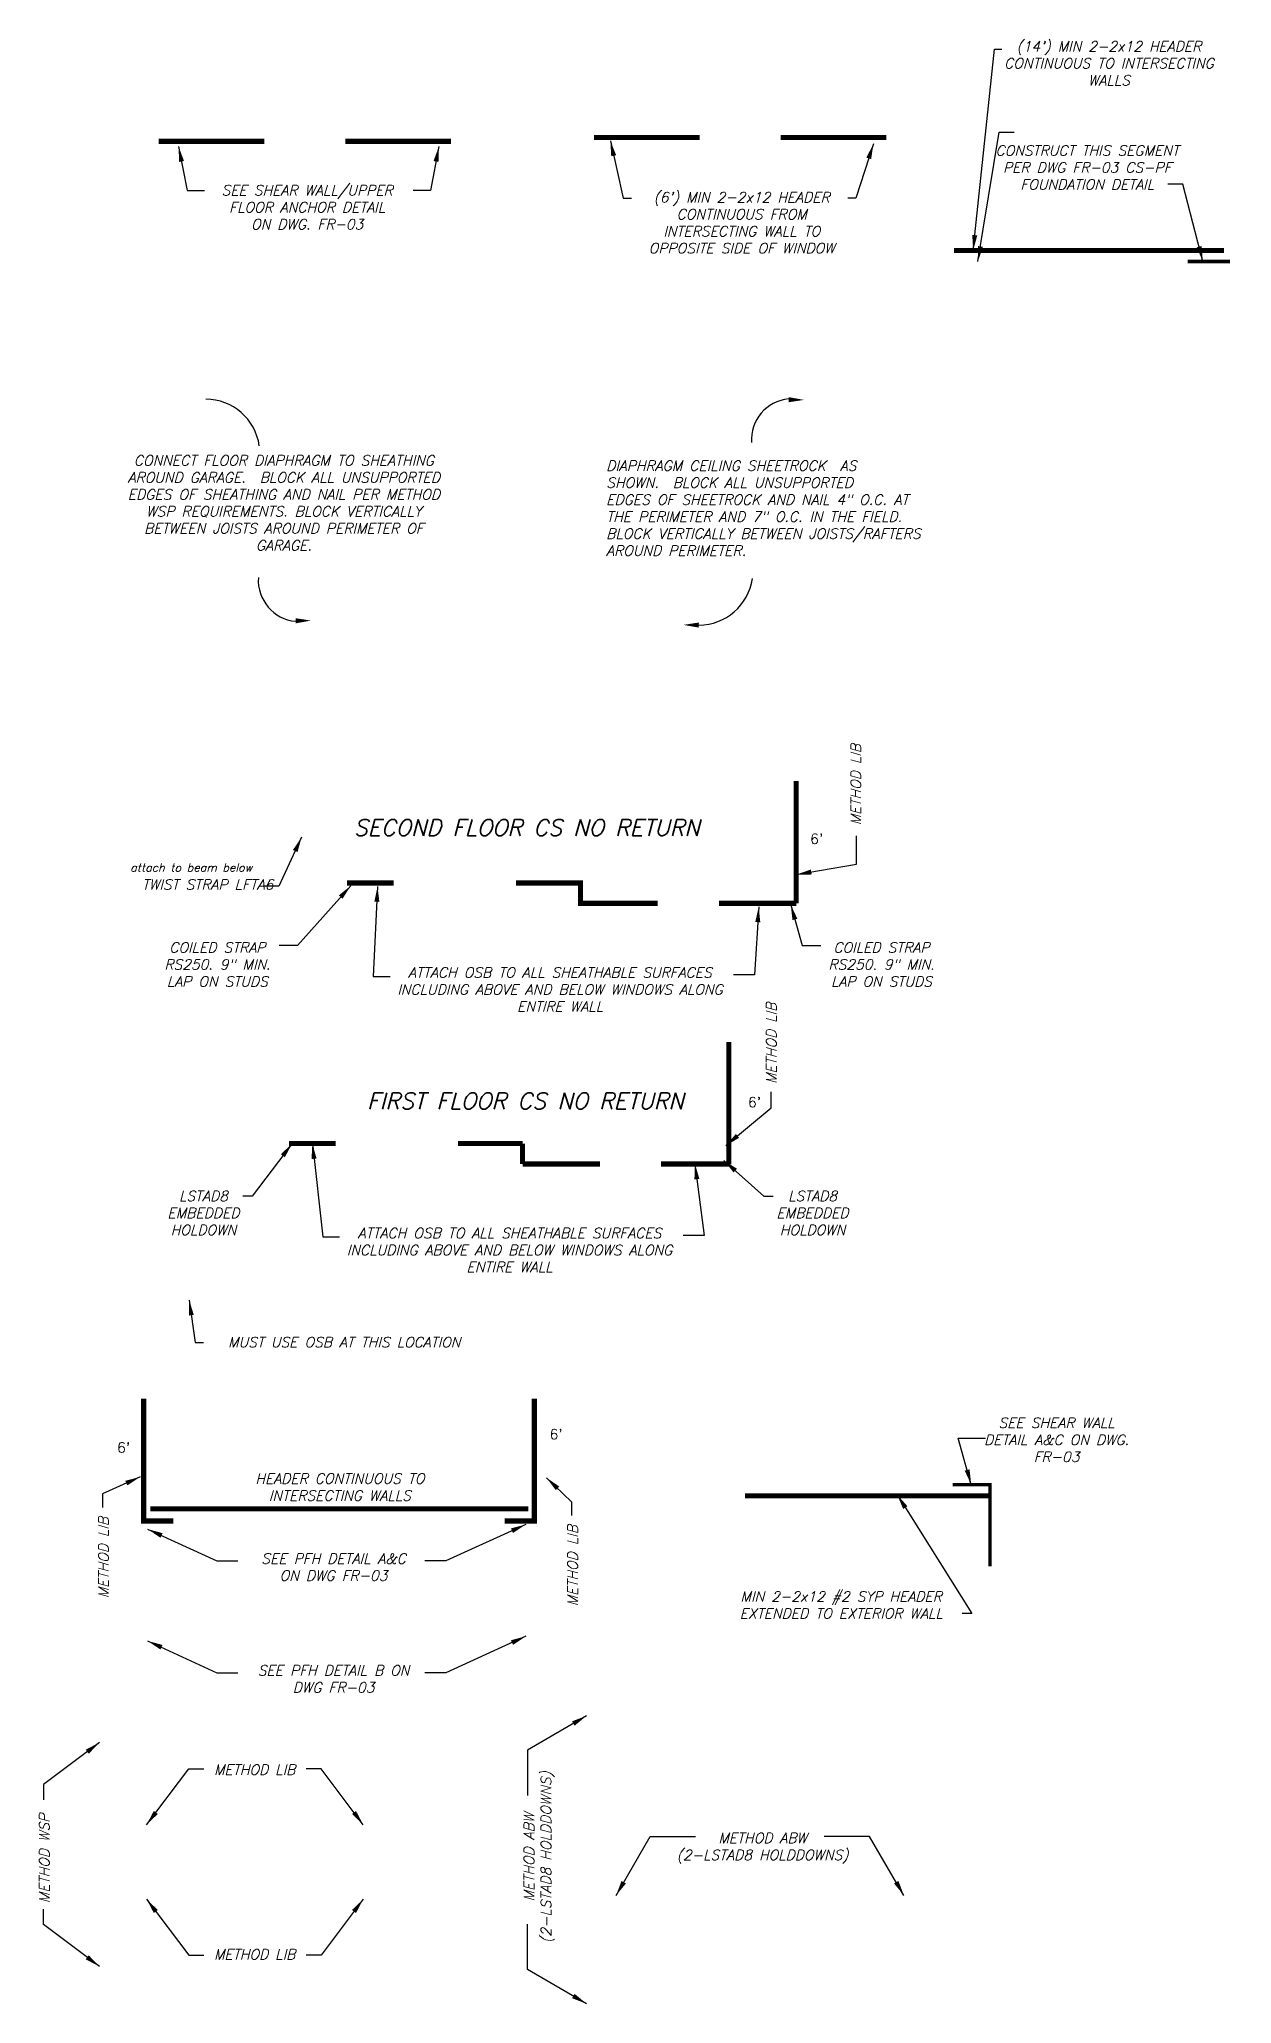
# Model space of a CAD drawing. Header units: inches. Extents: x 683 to 9753, y -6805 to 20230.
# Drawn here: x 6460 to 7162, y 1787 to 2944 of the extents above; entities that cross this region are included whole.
import ezdxf
from ezdxf.enums import TextEntityAlignment as Align

# ---------------------------------------------------------------- set-up
doc = ezdxf.new("R2010")
doc.units = ezdxf.units.IN
doc.header["$LTSCALE"] = 48
doc.header["$MEASUREMENT"] = 0
doc.linetypes.add('PHANTOM2', pattern=[1.25, 0.625, -0.125, 0.125, -0.125, 0.125, -0.125])
for name, color, linetype in [('DPIS-DRAG STRUT', 104, 'PHANTOM2'), ('DPIS-SHEARWALL', 3, 'Continuous'), ('DPIS-TEXT', 7, 'Continuous')]:
    doc.layers.add(name, color=color, linetype=linetype)
doc.styles.add('SIMPLEX', font='simplex.shx', dxfattribs={"oblique": 15, "height": 4})
doc.styles.get("Standard").update_dxf_attribs({"font": 'simplex.shx', "oblique": 15})
doc.dimstyles.get("Standard").update_dxf_attribs({"dimtxt": 4, "dimasz": 4, "dimexe": 3, "dimexo": 2, "dimgap": 2, "dimtad": 1, "dimdec": 4, "dimrnd": 0.125, "dimzin": 3, "dimdsep": 46, "dimlunit": 4, "dimtxsty": 'SIMPLEX', "dimblk": 'ARCHTICK', "dimcen": 3, "dimdle": 3, "dimclrd": 2, "dimclre": 2, "dimadec": 0, "dimazin": 0, "dimtfac": 1, "dimtdec": 4, "dimtofl": 0, "dimtmove": 1, "dimatfit": 3, "dimfxl": 1, "dimtolj": 1, "dimtzin": 0, "dimarcsym": 0})

msp = doc.modelspace()

# ---------------------------------------------------------------- texts
at = {"layer": 'DPIS-TEXT'}
for p in [(6918.07409, 2470.04636), (6881.45715, 2315.04159), (6510.06823, 2111.69882), (6764.65154, 2119.52489)]:
    msp.add_text("6'", height=6, dxfattribs=at).set_placement(p, align=Align.CENTER)
for s, insert, char_height, width, attachment_point in [("(14') MIN 2-2x12 HEADER CONTINUOUS TO INTERSECTING WALLS ", (7090.08536, 2942.54739), 6, 134.9139299, 2), ('CONSTRUCT THIS SEGMENT PER DWG FR-03 CS-PF FOUNDATION DETAIL', (7077.30514, 2855.23894), 6, 122.2703493, 8), ('SEE SHEAR WALL/UPPER FLOOR ANCHOR DETAIL ON DWG. FR-03', (6618.06397, 2857.81781), 6, 115.7236172, 2), ("(6') MIN 2-2x12 HEADER CONTINUOUS FROM INTERSECTING WALL TO OPPOSITE SIDE OF WINDOW", (6873.8871, 2853.69476), 6, 144.6825913, 2), ('CONNECT FLOOR DIAPHRAGM TO SHEATHING AROUND GARAGE.  BLOCK ALL UNSUPPORTED EDGES OF SHEATHING AND NAIL PER METHOD WSP REQUIREMENTS. BLOCK VERTICALLY BETWEEN JOISTS AROUND PERIMETER OF GARAGE.', (6604.37054, 2698.78847), 6, 203.4213264, 2), ('DIAPHRAGM CEILING SHEETROCK  AS \\PSHOWN.  BLOCK ALL UNSUPPORTED \\PEDGES OF SHEETROCK AND NAIL 4" O.C. AT THE PERIMETER AND 7" O.C. IN THE FIELD.  BLOCK VERTICALLY BETWEEN JOISTS/RAFTERS AROUND PERIMETER.', (6794.12593, 2639.67887), 6, 207.5, 7), ('SECOND FLOOR CS NO RETURN', (6747.32585, 2484.42544), 9.6, 344.8, 2), ('attach to beam below', (6549.86117, 2458.51528), 4.8, 172.4, 2), ('TWIST STRAP LFTA6', (6559.50472, 2449.13233), 6, 79.0210919, 2), ('COILED STRAP RS250. 9" MIN. LAP ON STUDS', (6565.19508, 2412.07767), 6, 79.0210919, 2), ('COILED STRAP RS250. 9" MIN. LAP ON STUDS', (6956.14951, 2412.07767), 6, 79.0210919, 2), ('ATTACH OSB TO ALL SHEATHABLE SURFACES INCLUDING ABOVE AND BELOW WINDOWS ALONG ENTIRE WALL', (6766.91681, 2397.33708), 6, 207.9891408, 2), ('FIRST FLOOR CS NO RETURN', (6746.56661, 2323.54942), 9.6, 344.8, 2), ('LSTAD8 EMBEDDED HOLDOWN', (6556.99894, 2265.77091), 6, 62.3655809, 2), ('LSTAD8 EMBEDDED HOLDOWN', (6915.60536, 2265.77091), 6, 62.3655809, 2), ('ATTACH OSB TO ALL SHEATHABLE SURFACES INCLUDING ABOVE AND BELOW WINDOWS ALONG ENTIRE WALL', (6737.23483, 2243.94414), 6, 207.9891408, 2), ('MUST USE OSB AT THIS LOCATION', (6639.89215, 2179.73112), 6, 215.5, 2), ('SEE SHEAR WALL DETAIL A&C ON DWG. FR-03', (7059.23762, 2132.23254), 6, 96.4217688, 2), ('HEADER CONTINUOUS TO INTERSECTING WALLS', (6637.34764, 2099.40609), 6, 112.875, 2), ('SEE PFH DETAIL A&C ON DWG FR-03', (6633.6214, 2052.31672), 6, 106.9032325, 2), ('MIN 2-2x12 #2 SYP HEADER EXTENDED TO EXTERIOR WALL', (6932.4513, 2014.00461), 6, 139.7135279, 8), ('SEE PFH DETAIL B ON DWG FR-03', (6633.6214, 1986.49396), 6, 106.9032325, 2), ('METHOD LIB', (6587.17206, 1922.07745), 6, 79.6608749, 8), ('METHOD ABW\\P(2-LSTAD8 HOLDDOWNS)', (6886.2101, 1869.86192), 6, 151.5617416, 8), ('METHOD LIB', (6587.17206, 1819.37062), 6, 79.6608749, 2)]:
    msp.add_mtext(s, dxfattribs=dict(at, insert=insert, char_height=char_height, width=width, attachment_point=attachment_point))
at = {"layer": 'DPIS-TEXT', "char_height": 6, "rotation": 90}
for s, insert, width, attachment_point in [('METHOD LIB', (6944.1014, 2504.86334), 79.6608749, 8), ('METHOD LIB', (6888.36137, 2352.59996), 79.6608749, 2), ('METHOD LIB', (6495.22039, 2049.82514), 79.6608749, 2), ('METHOD LIB', (6771.39063, 2045.08542), 79.6608749, 2), ('METHOD ABW\\P(2-LSTAD8 HOLDDOWNS)', (6763.71189, 1873.58751), 151.5617416, 8), ('METHOD WSP', (6466.38638, 1872.79752), 79.6608749, 8)]:
    msp.add_mtext(s, dxfattribs=dict(at, insert=insert, width=width, attachment_point=attachment_point))

# ---------------------------------------------------------------- blocks, each defined once
blk = doc.blocks.new('_ArchTick')
at = {"color": 0, "const_width": 0.15}
blk.add_lwpolyline([(-0.5, -0.5), (0.5, 0.5)], dxfattribs=at)

# ---------------------------------------------------------------- linework, layer by layer
at = {"layer": 'DPIS-DRAG STRUT', "linetype": 'PHANTOM2', "const_width": 3}
for points in [[(6592.9093, 2883.59724), (6530.69882, 2883.59724)], [(6702.69882, 2883.59724), (6640.48834, 2883.59724)], [(6787.00243, 2885.82915), (6849.21291, 2885.82915)], [(6896.79195, 2885.82915), (6959.00243, 2885.82915)], [(7157.85143, 2819.39186), (6998.85144, 2819.39186)], [(6875.86571, 2086.31249), (7020.02687, 2086.31249)], [(6525.83474, 2078.66988), (6748.33474, 2078.66988)]]:
    msp.add_lwpolyline(points, dxfattribs=at)
at = {"layer": 'DPIS-SHEARWALL'}
for points, const_width in [([(7136.35143, 2812.89186), (7161.35143, 2812.89186), (7161.35143, 2812.89186)], 2), ([(6905.96772, 2507.02299), (6905.96772, 2435.02299)], 3), ([(6641.46772, 2447.02299), (6668.96772, 2447.02299)], 3), ([(6740.96772, 2447.02299), (6778.96772, 2447.02299), (6778.96772, 2435.02299), (6824.46772, 2435.02299)], 3), ([(6860.46772, 2435.02299), (6905.96772, 2435.02299)], 3), ([(6866.38085, 2353.37881), (6866.38085, 2281.37881)], 3), ([(6634.88085, 2293.63005), (6607.38085, 2293.63005)], 3), ([(6706.88085, 2293.63005), (6744.88085, 2293.63005)], 3), ([(6744.88085, 2293.63005), (6744.88085, 2281.63005)], 3), ([(6744.88085, 2281.63005), (6790.38085, 2281.63005)], 3), ([(6826.38085, 2281.63005), (6866.38085, 2281.63005)], 3), ([(6539.33474, 2071.4692), (6521.83474, 2071.4692), (6521.83474, 2143.4692)], 3), ([(6734.33474, 2071.4692), (6751.83474, 2071.4692), (6751.83474, 2143.4692)], 3), ([(6998.02687, 2092.81249), (7020.02687, 2092.81249), (7020.02687, 2044.81249)], 2)]:
    msp.add_lwpolyline(points, dxfattribs=dict(at, const_width=const_width))
at = {"layer": 'DPIS-TEXT'}
for centre, radius, start, end in [((6558.31835, 2699.90676), 31.90668, 8.16896527, 89.87623066), ((6903.8144, 2707.89234), 24.23561, 95.31752532, 183.88225636), ((6613.55957, 2625.19093), 24.23561, 176.11774364, 264.68247468), ((6848.57319, 2630.75573), 31.90668, 270.12376934, 351.83103473)]:
    msp.add_arc(centre, radius, start, end, dxfattribs=at)
at = {"layer": 'DPIS-TEXT', "extrusion": (0, 0, -1)}
for points in [[(-6901.58701, 2733.02353), (-6910.56767, 2731.41179), (-6901.54972, 2730.02377)], [(-6611.33217, 2599.87905), (-6620.31283, 2601.49079), (-6611.29489, 2602.87881)], [(-6848.62347, 2597.34925), (-6839.6428, 2598.961), (-6848.66075, 2600.34902)]]:
    msp.add_solid(points, dxfattribs=at)

msp.set_redraw_order([(e.dxf.handle, doc.entitydb.next_handle()) for e in msp.query("TEXT MTEXT ATTDEF DIMENSION ARC_DIMENSION")])  # texts and dimensions are drawn at this point

# ---------------------------------------------------------------- leaders
at = {"layer": 'DPIS-TEXT'}
for points in [[(7010.15438, 2819.39186), (7022.61322, 2937.90136), (7026.99955, 2937.90136)], [(6542.40794, 2880.59545), (6547.42737, 2854.66397), (6557.5987, 2854.66397)], [(6695.63951, 2880.59545), (6690.62008, 2854.66397), (6680.44876, 2854.66397)], [(6796.56121, 2883.92025), (6804.1544, 2850.1258), (6809.00844, 2850.1258)], [(6951.43541, 2882.15628), (6941.16128, 2850.1258), (6936.30724, 2850.1258)], [(7012.95793, 2812.89186), (7025.39471, 2888.94356), (7034.28033, 2888.94356)], [(7145.38684, 2812.89186), (7133.56129, 2858.45816), (7124.67567, 2858.45816)], [(6905.96772, 2451.92781), (6941.48177, 2458.17878), (6941.48177, 2474.78639)], [(6614.83667, 2474.01213), (6601.41605, 2445.05996), (6592.53043, 2445.05996)], [(6643.78045, 2445.44449), (6612.35326, 2410.13831), (6601.50569, 2410.13831)], [(6659.5277, 2444.97158), (6657.02027, 2392.02787), (6666.8511, 2392.02787)], [(6883.90583, 2432.9824), (6881.42156, 2392.9505), (6869.09655, 2392.9505)], [(6902.75862, 2434.26377), (6909.56845, 2410.13831), (6920.41601, 2410.13831)], [(6864.47584, 2292.41215), (6891.26324, 2314.59058), (6891.26324, 2324.11822)], [(6609.22346, 2293.63005), (6585.70136, 2262.74457), (6580.27758, 2262.74457)], [(6621.13085, 2293.63005), (6627.33828, 2238.63493), (6637.16911, 2238.63493)], [(6846.38085, 2281.63005), (6851.73957, 2239.55756), (6839.41456, 2239.55756)], [(6863.38085, 2283.704), (6886.90294, 2262.74457), (6892.32672, 2262.74457)], [(6548.63263, 2201.46591), (6552.16243, 2176.46455), (6557.01647, 2176.46455)], [(7009.02687, 2092.81249), (7001.35246, 2120.13781), (7017.38083, 2120.13781)], [(6519.83767, 2097.4187), (6497.6031, 2087.47658), (6497.6031, 2079.45504)], [(6758.94502, 2096.93996), (6773.77333, 2082.73686), (6773.77333, 2074.71532)], [(6965.40874, 2086.96356), (7009.30179, 2017.08433), (7003.57563, 2017.08433)], [(6524.15728, 2066.68656), (6564.97264, 2047.9693), (6577.29765, 2047.9693)], [(6746.83687, 2069.4327), (6699.63032, 2047.9693), (6687.30531, 2047.9693)], [(6524.15728, 2000.86379), (6564.97264, 1982.14653), (6577.29765, 1982.14653)], [(6746.83687, 2003.60993), (6699.63032, 1982.14653), (6687.30531, 1982.14653)], [(6782.5421, 1956.75681), (6747.85096, 1936.58644), (6747.85096, 1909.90039)], [(6495.78141, 1941.02695), (6462.94377, 1916.24574), (6462.94377, 1907.36012)], [(6523.56297, 1892.68242), (6548.34419, 1925.52006), (6557.2298, 1925.52006)], [(6651.08084, 1892.68242), (6626.29963, 1925.52006), (6617.41401, 1925.52006)], [(6799.9118, 1851.03171), (6820.08217, 1885.72285), (6846.76822, 1885.72285)], [(6969.37939, 1851.03171), (6949.20902, 1885.72285), (6922.52297, 1885.72285)], [(6495.78141, 1809.18843), (6462.94377, 1833.96964), (6462.94377, 1842.85526)], [(6523.56297, 1848.76566), (6548.34419, 1815.92801), (6557.2298, 1815.92801)], [(6651.08084, 1848.76566), (6626.29963, 1815.92801), (6617.41401, 1815.92801)], [(6782.5421, 1787.28922), (6747.85096, 1807.45959), (6747.85096, 1834.14564)]]:
    msp.add_leader(points, dimstyle='Standard', override={"dimscale": 36, "dimasz": 0.25, "dimexe": 0.1875, "dimgap": 0.0625, "dimdec": 1, "dimzin": 1, "dimcen": 0.09375, "dimtdec": 1, "dimtofl": 1, "dimtmove": 2}, dxfattribs=at)

doc.saveas('drawing.dxf')
